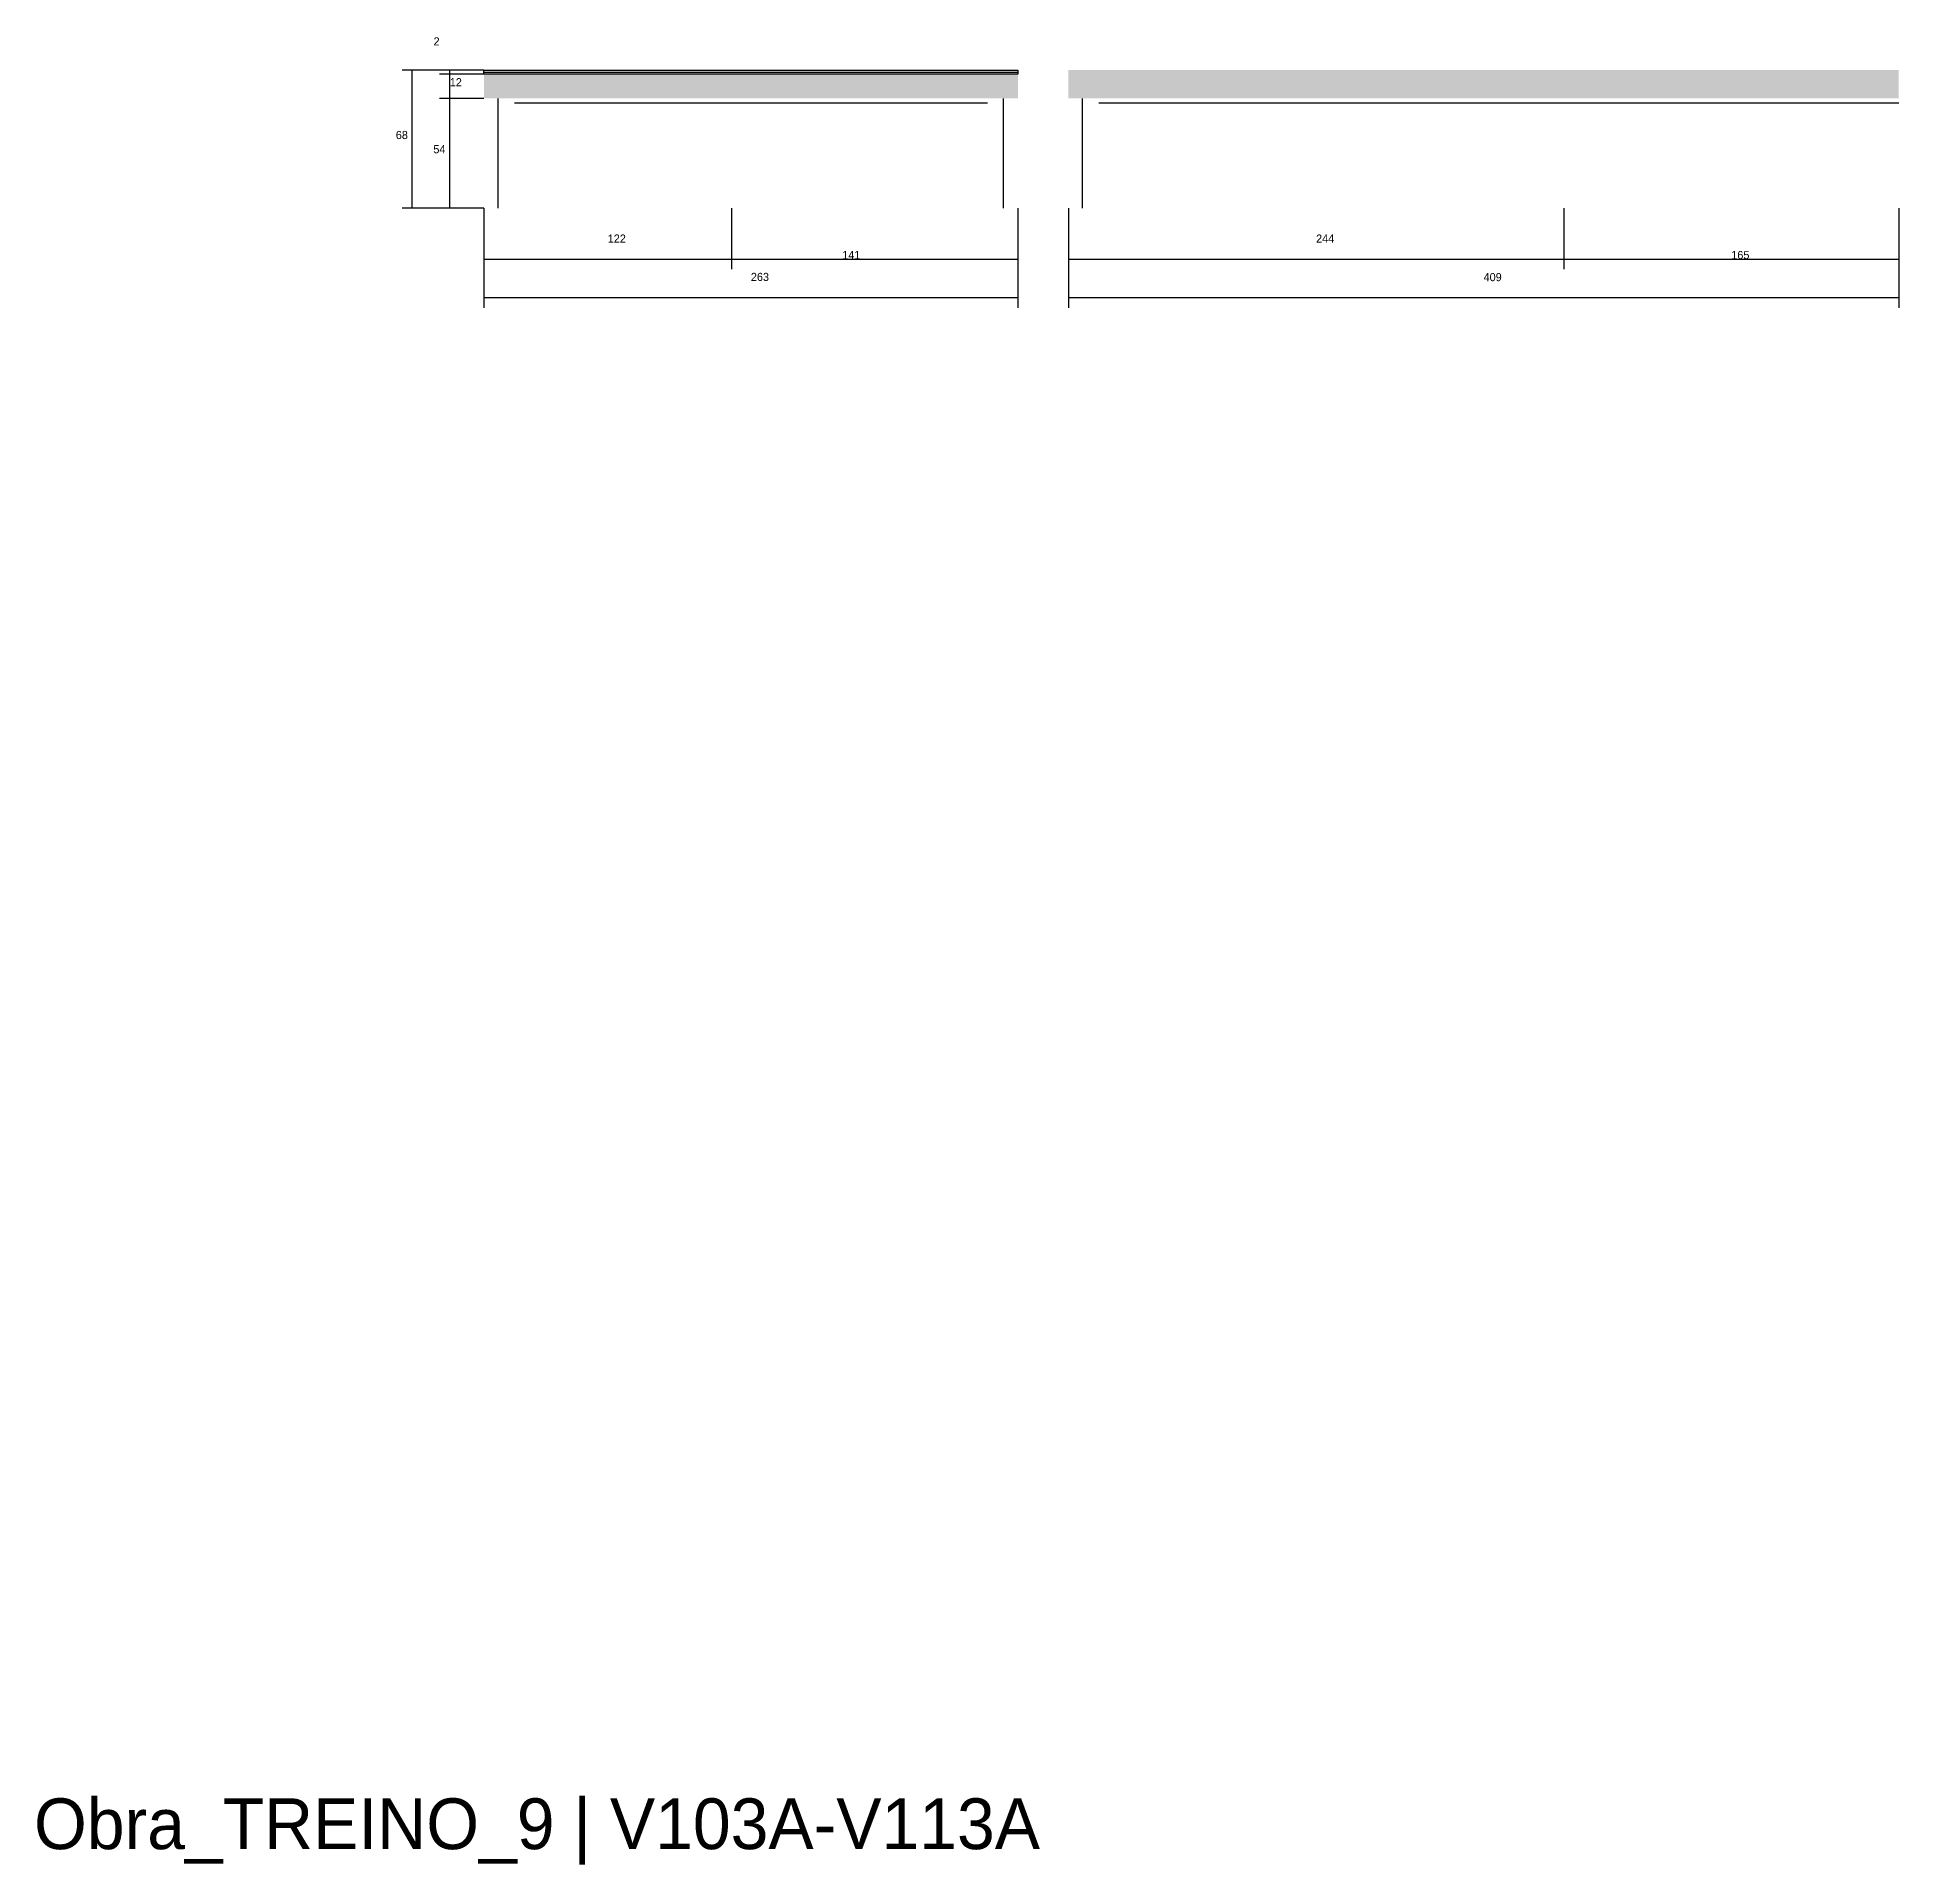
# Model space of a CAD drawing. Header units: metres. Extents: x -2848 to 21926, y -45195 to 1016.
# Drawn here: x 17602 to 18518, y -38618 to -37718 of the extents above; entities that cross this region are included whole.
import ezdxf

# ---------------------------------------------------------------- set-up
doc = ezdxf.new("R2010")
doc.units = ezdxf.units.M
for name, color, linetype in [('COTA', 241, 'Continuous'), ('LABEL_ID', 3, 'Continuous'), ('Painéis', 200, 'Continuous'), ('SARR_2.2x7', 40, 'Continuous'), ('SARR_EDITAR', 141, 'Continuous')]:
    doc.layers.add(name, color=color, linetype=linetype)

msp = doc.modelspace()

# ---------------------------------------------------------------- texts
at = {"layer": 'COTA'}
for s, p in [('2', (17796.8, -37721.6)), ('12', (17804.8, -37741.7)), ('68', (17778.2, -37767.7)), ('54', (17796.7, -37774.7)), ('122', (17882.6, -37818.7)), ('141', (17998.1, -37826.8)), ('244', (18231.5, -37818.7)), ('165', (18436, -37826.8)), ('263', (17953.1, -37837.6)), ('409', (18314, -37837.7))]:
    msp.add_text(s, height=4, dxfattribs=at).set_placement(p)
at = {"layer": 'LABEL_ID'}
msp.add_text('Obra_TREINO_9 | V103A-V113A', height=25, dxfattribs=at).set_placement((17600, -38610))

# ---------------------------------------------------------------- hatches: boundary and pattern name
at = {"layer": 'COTA'}
h = msp.add_hatch(dxfattribs=at)
h.set_pattern_fill('AR-CONC', scale=0.03)
h.paths.add_polyline_path([(18084.6, -37747.7), (18084.6, -37735.7), (18084.6, -37735.7), (17821.6, -37735.7), (17821.6, -37735.7), (17821.6, -37747.7), (17821.6, -37747.7), (18084.6, -37747.7)])
h = msp.add_hatch(dxfattribs=at)
h.set_pattern_fill('AR-CONC', scale=0.03)
h.paths.add_polyline_path([(18518.5, -37733.7), (18518.5, -37747.7), (18518.5, -37747.7), (18109.5, -37747.7), (18109.5, -37747.7), (18109.5, -37733.7), (18109.5, -37733.7), (18518.5, -37733.7)])

# ---------------------------------------------------------------- linework, layer by layer
for p, q in [((17821.6, -37733.7), (17781.3, -37733.7)), ((17786.3, -37801.7), (17786.3, -37733.7)), ((17821.6, -37733.7), (17799.8, -37733.7)), ((17821.6, -37735.7), (17799.8, -37735.7)), ((17821.6, -37735.7), (17799.8, -37735.7)), ((17804.8, -37735.7), (17804.8, -37733.7)), ((17804.8, -37747.7), (17804.8, -37735.7)), ((17821.6, -37747.7), (17799.8, -37747.7)), ((17821.6, -37747.7), (17799.8, -37747.7)), ((17804.8, -37801.7), (17804.8, -37747.7)), ((17821.6, -37801.7), (17781.3, -37801.7)), ((17821.6, -37801.7), (17799.8, -37801.7)), ((17821.6, -37801.7), (17821.6, -37831.8)), ((17821.6, -37801.7), (17821.6, -37850.8)), ((17943.6, -37801.7), (17943.6, -37831.8)), ((17943.6, -37801.7), (17943.6, -37831.8)), ((18084.6, -37801.7), (18084.6, -37831.8)), ((18084.6, -37801.7), (18084.6, -37850.8)), ((18109.5, -37801.7), (18109.5, -37831.8)), ((18109.5, -37801.7), (18109.5, -37850.8)), ((18353.5, -37801.7), (18353.5, -37831.8)), ((18353.5, -37801.7), (18353.5, -37831.8)), ((18518.5, -37801.7), (18518.5, -37831.8)), ((18518.5, -37801.7), (18518.5, -37850.8)), ((17821.6, -37826.8), (17943.6, -37826.8)), ((17943.6, -37826.8), (18084.6, -37826.8)), ((18109.5, -37826.8), (18353.5, -37826.8)), ((18353.5, -37826.8), (18518.5, -37826.8)), ((17821.6, -37845.8), (18084.6, -37845.8)), ((18109.5, -37845.8), (18518.5, -37845.8))]:
    msp.add_line(p, q, dxfattribs=at)
at = {"layer": 'Painéis'}
msp.add_lwpolyline([(17821.6, -37733.7), (18084.6, -37733.7), (18084.6, -37735.7), (17821.6, -37735.7)], close=True, dxfattribs=at)
at = {"layer": 'SARR_2.2x7'}
for p, q in [((17828.6, -37801.7), (17828.6, -37747.7)), ((18077.6, -37801.7), (18077.6, -37747.7)), ((18116.5, -37801.7), (18116.5, -37747.7)), ((17836.6, -37749.9), (17943.6, -37749.9)), ((17943.6, -37749.9), (18069.6, -37749.9)), ((18124.5, -37749.9), (18353.5, -37749.9)), ((18353.5, -37749.9), (18518.5, -37749.9))]:
    msp.add_line(p, q, dxfattribs=at)
at = {"layer": 'SARR_EDITAR'}
msp.add_line((17821.6, -37734.7), (18084.6, -37734.7), dxfattribs=at)

msp.set_redraw_order([(e.dxf.handle, doc.entitydb.next_handle()) for e in msp.query("TEXT MTEXT ATTDEF DIMENSION ARC_DIMENSION")])  # texts and dimensions are drawn at this point

doc.saveas('drawing.dxf')
